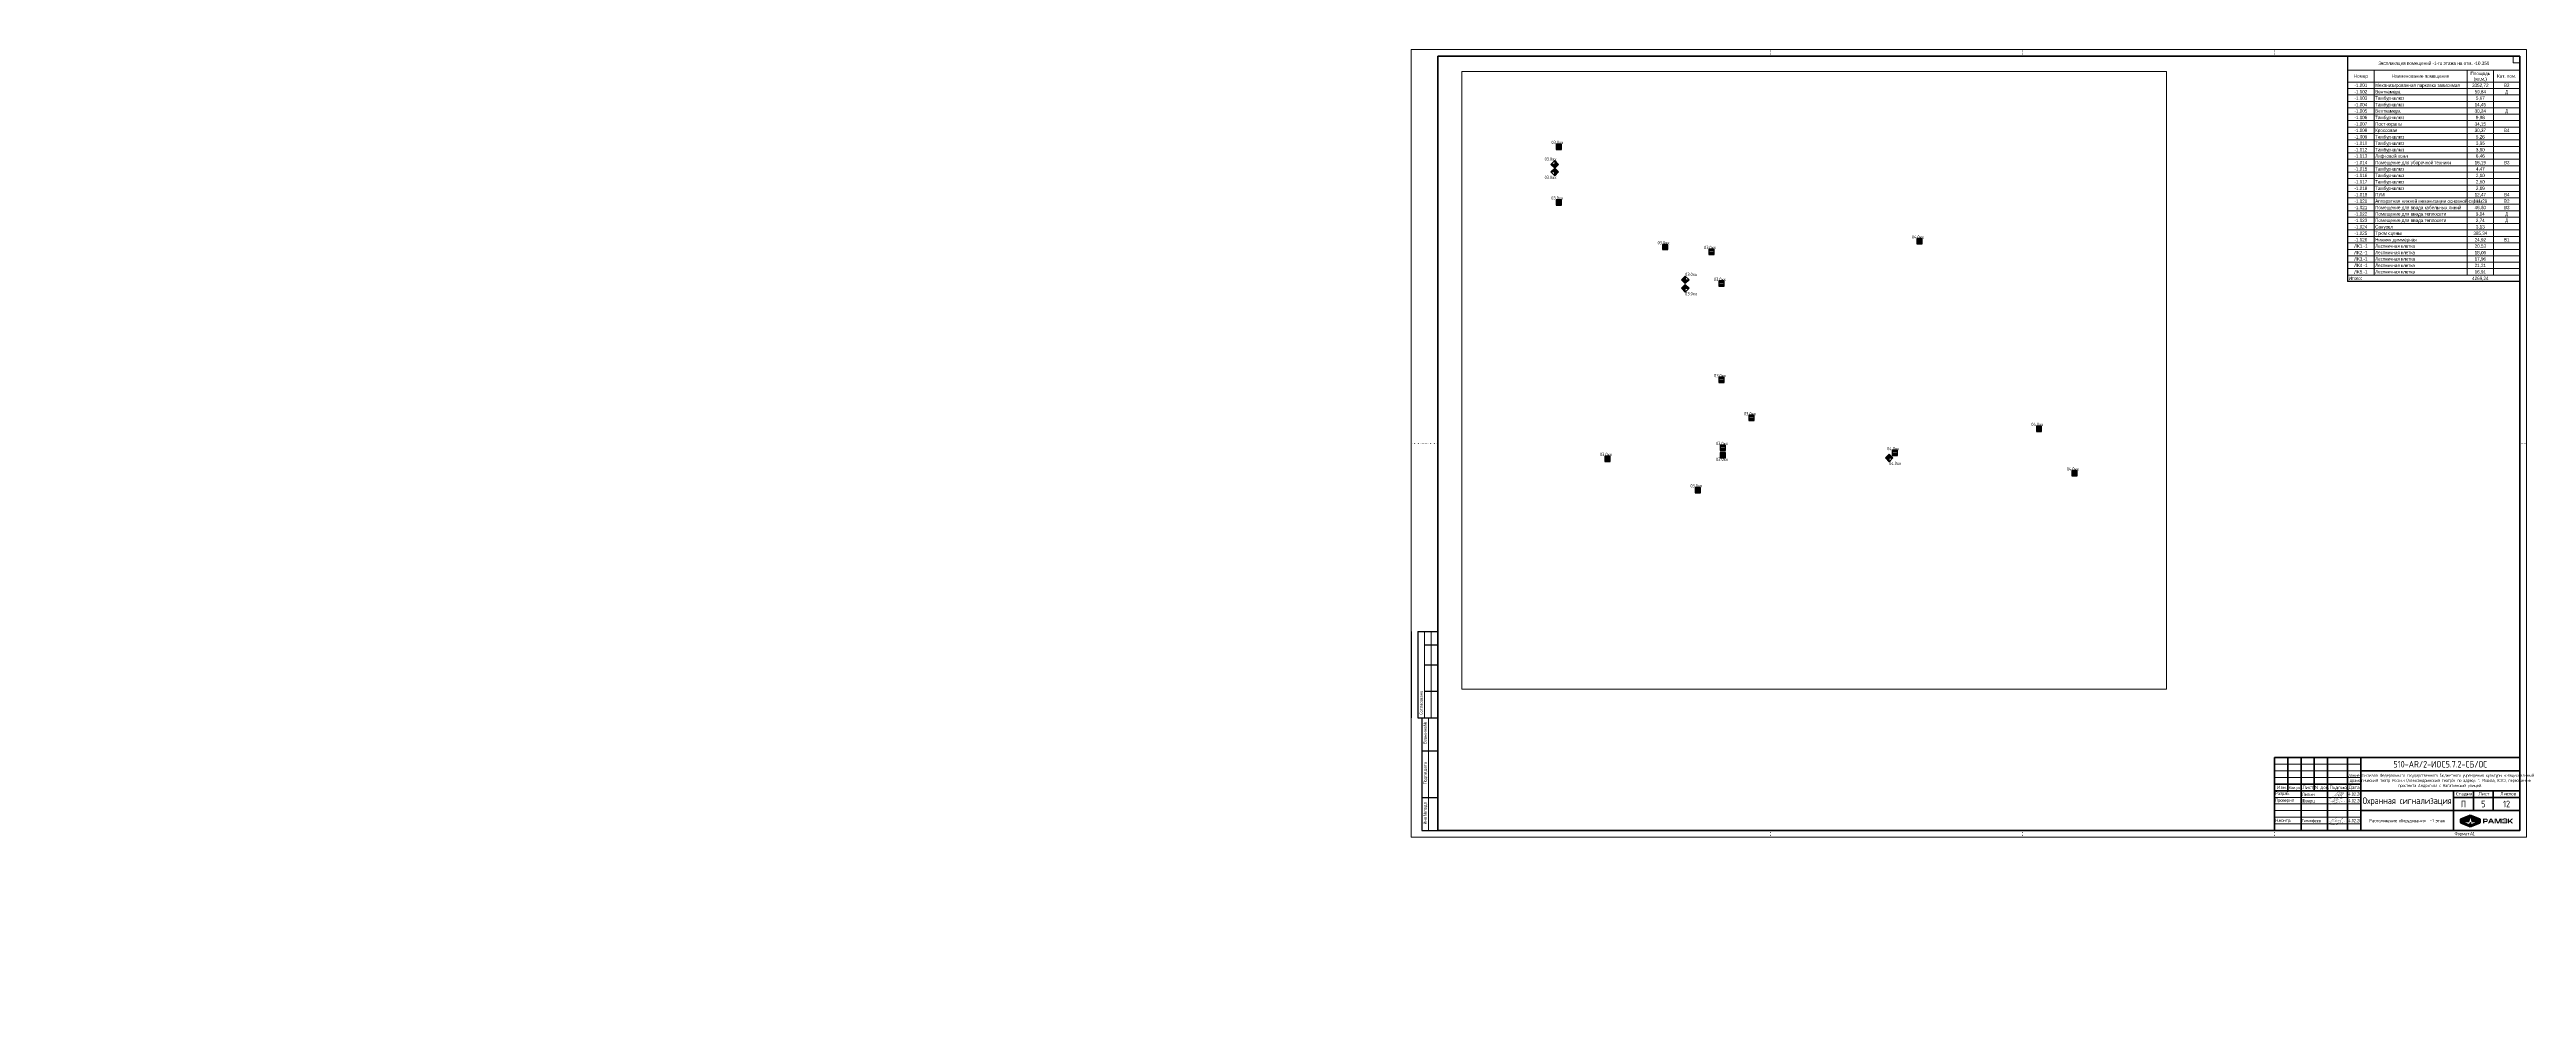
# Paper-space layout '-1 этаж_А1' of a CAD drawing. Header units: millimetres. Extents: x -1027 to 841, y -130 to 594.
# The model-space entities are those that its viewports show. They can reach past a viewport. Long polylines and large blocks are cut down to what shows.
import ezdxf
from ezdxf.enums import TextEntityAlignment as Align

# ---------------------------------------------------------------- set-up
doc = ezdxf.new("R2010")
doc.units = ezdxf.units.MM
doc.linetypes.add('Точки', pattern=[1, 0, -1])
for name, color, linetype, lineweight in [('Графика спецификации', 7, 'Continuous', 9), ('Линии перегиба', 7, 'Точки', 9), ('Обычные линии', 7, 'Continuous', 25), ('Основные надписи', 7, 'Continuous', 9), ('Тонкие линии', 7, 'Continuous', 18), ('Черная_6__С', 7, 'Continuous', 50)]:
    doc.layers.add(name, color=color, linetype=linetype, lineweight=lineweight)
doc.layers.add('Охранная сигнализация', color=5, linetype='Continuous')
doc.layers.add('Штамп', color=250, linetype='Continuous')
doc.styles.add('-ISOCPEUR-', font='ISOCPEUR.TTF', dxfattribs={"width": 0.8, "height": 2.5})
doc.styles.add('Arial Narrow_4', font='Arial Narrow.ttf', dxfattribs={"height": 2.5})
doc.styles.add('Arial Narrow_7', font='Arial Narrow.ttf', dxfattribs={"width": 0.9, "height": 2.5})

# ---------------------------------------------------------------- blocks, each defined once
blk = doc.blocks.new('_ЛИ__Форма 3_ Графическая часть - А1А-4542602-План -2-го этажа на отм_ -16_650')
at = {"layer": 'Линии перегиба'}
for p, q in [((271, 594), (271, 589)), ((461, 594), (461, 589)), ((651, 594), (651, 589)), ((841, 594), (841, 589)), ((20, 297), (0, 297)), ((841, 297), (836, 297)), ((271, 0), (271, 5)), ((461, 0), (461, 5)), ((651, 0), (651, 5)), ((841, 0), (841, 5))]:
    blk.add_line(p, q, dxfattribs=at)
at = {"layer": 'Обычные линии'}
for p, q in [((0, 155), (0, 90)), ((5, 155), (5, 90)), ((5, 155), (20, 155)), ((10, 145), (20, 145)), ((10, 130), (20, 130)), ((10, 110), (20, 110)), ((5, 90), (20, 90)), ((8, 90), (8, 5)), ((8, 65), (20, 65)), ((8, 30), (20, 30)), ((8, 5), (20, 5))]:
    blk.add_line(p, q, dxfattribs=at)
at = {"layer": 'Основные надписи'}
for p, q in [((831, 589), (831, 584)), ((831, 584), (836, 584))]:
    blk.add_line(p, q, dxfattribs=at)
at = {"layer": 'Тонкие линии', "lineweight": 9}
for p, q in [((0, 594), (0, 0)), ((0, 594), (841, 594)), ((841, 594), (841, 0)), ((10, 155), (10, 90)), ((15, 155), (15, 90)), ((13, 90), (13, 5)), ((841, 0), (0, 0))]:
    blk.add_line(p, q, dxfattribs=at)
at = {"layer": 'Черная_6__С'}
for p, q in [((20, 589), (20, 5)), ((836, 589), (20, 589)), ((836, 5), (836, 589)), ((20, 5), (836, 5)), ((786, 5), (836, 5)), ((836, 5), (836, 10))]:
    blk.add_line(p, q, dxfattribs=at)
at = {"layer": 'Основные надписи', "char_height": 2.5, "attachment_point": 1, "rotation": 90}
for s, insert, width, style in [('Согласовано', (6.2, 92.5), 18.832, '-ISOCPEUR-'), ('\\fArial Narrow|b0|i0|c204|p34|;\\W.9;№', (9.2, 83.5), 3.391, '-ISOCPEUR-'), ('Взам', (9.2, 70.3), 7.432, '-ISOCPEUR-'), ('инв', (9.2, 77.8), 5.123, '-ISOCPEUR-'), ('. ', (9.2, 82), 1.732, '-ISOCPEUR-'), ('. ', (9.2, 76.4), 1.732, '-ISOCPEUR-'), ('Подп', (9.2, 39.9), 7.504, '-ISOCPEUR-'), ('\\fArial Narrow|b0|i0|c204|p34|;\\W.9;и', (9.2, 47.5), 1.732, '-ISOCPEUR-'), ('дата', (9.2, 49.7), 6.71, '-ISOCPEUR-'), ('. ', (9.2, 46.1), 1.732, '-ISOCPEUR-'), ('подл', (9.2, 19.3), 7.071, '-ISOCPEUR-'), ('\\fArial Narrow|b0|i0|c204|p34|;\\W.9;.', (9.2, 25.1), 0.866, 'Arial Narrow_7'), ('\\fArial Narrow|b0|i0|c204|p34|;\\W.9;№', (9.2, 15.7), 3.391, '-ISOCPEUR-'), ('Инв', (9.2, 9.7), 5.628, '-ISOCPEUR-'), ('. ', (9.2, 14.3), 1.732, 'Arial Narrow_7'), ('\\fArial Narrow|b0|i0|c204|p34|;\\W.9; ', (-1026.8, -41.2), 0.866, 'Arial Narrow_7'), ('\\fArial Narrow|b0|i0|c204|p34|;\\W.9; ', (-1021.8, -41.2), 0.866, 'Arial Narrow_7'), ('\\fArial Narrow|b0|i0|c204|p34|;\\W.9; ', (-1023.8, -99.5), 0.866, 'Arial Narrow_7'), ('\\fArial Narrow|b0|i0|c204|p34|;\\W.9; ', (-1023.8, -130), 0.866, 'Arial Narrow_7')]:
    blk.add_mtext(s, dxfattribs=dict(at, insert=insert, width=width, style=style))
at = {"layer": 'Основные надписи', "char_height": 2.5, "attachment_point": 1, "style": '-ISOCPEUR-'}
for s, insert, width in [('Формат', (786.8, 3.9), 12.426), (': ', (797, 3.9), 1.924), ('\\fArial Narrow|b0|i0|c204|p34|;А', (798.6, 3.9), 2.325), ('\\fArial Narrow|b0|i0|c204|p34|;1', (800.5, 3.9), 1.924)]:
    blk.add_mtext(s, dxfattribs=dict(at, insert=insert, width=width))
blk = doc.blocks.new('LOGO-RAMEC')
h = blk.add_hatch(color=160)
h.dxf.hatch_style = 1
h.paths.add_polyline_path([(13.7, 1.8), (7.7, 4.3, 0.200197), (6.4, 4.3), (0.4, 1.8, 0.302672), (0, 1.2), (0, -1.2, 0.302672), (0.4, -1.8), (6.4, -4.3, 0.200197), (7.7, -4.3), (13.7, -1.8, 0.302672), (14.2, -1.2), (14.2, 1.2, 0.302672)])
h.paths.add_polyline_path([(6, -0.5), (7.1, 3.6), (8.1, -0.5), (13.4, -0.5), (7.8, -2.8), (7.1, -1), (6.3, -2.8), (0.8, -0.5)], flags=16)
h = blk.add_hatch(color=160)
h.dxf.hatch_style = 1
h.paths.add_polyline_path([(18, 1.7), (17.5, 1.7), (16.6, 1.7, 0.414214), (16.4, 1.5), (16.4, 1.3), (16.4, 0.8), (16.4, 0.4), (16.4, -0.1), (16.4, -0.5), (16.4, -0.9), (16.4, -1.4), (16.4, -1.8), (16.8, -1.8), (17.2, -1.8), (17.2, -1.3), (17.2, -0.8), (17.5, -0.8), (17.9, -0.8), (18.2, -0.8), (18.6, -0.8), (19, -0.7), (19.3, -0.6), (19.5, -0.4), (19.7, 0), (19.7, 0.5), (19.7, 1), (19.5, 1.3), (19.3, 1.5), (19, 1.7), (18.6, 1.7)])
h.paths.add_polyline_path([(18.4, 1), (18.6, 1), (18.8, 0.9), (18.9, 0.8), (18.9, 0.7), (18.9, 0.5), (18.9, 0.3), (18.9, 0.1), (18.8, 0), (18.6, -0.1), (18.4, -0.1), (18.1, -0.1), (17.8, -0.1), (17.5, -0.1), (17.2, -0.1), (17.2, 0.5), (17.2, 1), (17.5, 1), (17.8, 1), (18.1, 1)], flags=16)
h.paths.add_polyline_path([(23.7, -0.5), (23.5, -0.1), (23.3, 0.4), (23.1, 0.8), (22.9, 1.3), (22.7, 1.6, 0.284079), (22.6, 1.7), (22.1, 1.7), (21.7, 1.7, 0.284079), (21.5, 1.6), (21.3, 1.3), (21.1, 0.8), (20.9, 0.4), (20.7, -0.1), (20.5, -0.5), (20.3, -0.9), (20.1, -1.4), (19.9, -1.8), (20.3, -1.8), (20.7, -1.8), (21, -1.4), (21.2, -0.9), (21.6, -0.9), (22.1, -0.9), (22.6, -0.9), (23.1, -0.9), (23.3, -1.4), (23.5, -1.8), (23.9, -1.8), (24.4, -1.8), (24.2, -1.4), (24, -1)])
h.paths.add_polyline_path([(22.7, -0.3), (22.4, -0.3), (22.1, -0.3), (21.8, -0.3), (21.5, -0.3), (21.6, 0.1), (21.8, 0.4), (21.9, 0.7), (22.1, 1.1), (22.1, 1.1), (22.3, 0.7), (22.4, 0.4), (22.6, 0.1)], flags=16)
h.paths.add_polyline_path([(24.7, -0.5), (24.7, -0.9), (24.7, -1.4), (24.7, -1.8), (25.1, -1.8), (25.4, -1.8), (25.4, -1.5), (25.4, -1.1), (25.4, -0.8), (25.4, -0.4), (25.4, -0.1), (25.4, 0.3), (25.4, 0.7), (25.4, 1), (25.6, 1), (25.7, 0.7), (25.8, 0.3), (26, -0.1), (26.1, -0.4), (26.2, -0.8), (26.4, -1.1), (26.5, -1.5), (26.6, -1.7, 0.314645), (26.8, -1.8), (27.2, -1.8), (27.6, -1.8, 0.311598), (27.8, -1.7), (27.9, -1.5), (28, -1.1), (28.2, -0.8), (28.3, -0.4), (28.4, -0.1), (28.6, 0.3), (28.7, 0.7), (28.8, 1), (28.9, 1), (28.9, 0.7), (28.9, 0.3), (28.9, -0.1), (28.9, -0.4), (28.9, -0.8), (28.9, -1.1), (28.9, -1.5), (28.9, -1.8), (29.3, -1.8), (29.7, -1.8), (29.7, -1.4), (29.7, -1), (29.7, -0.5), (29.7, -0.1), (29.7, 0.4), (29.7, 0.8), (29.7, 1.3), (29.7, 1.5, 0.414214), (29.5, 1.7), (29.4, 1.7), (29, 1.7), (28.6, 1.7), (28.4, 1.7, 0.319979), (28.2, 1.6), (28.2, 1.4), (28, 1), (27.9, 0.7), (27.8, 0.3), (27.6, -0.1), (27.5, -0.4), (27.4, -0.8), (27.2, -1.1), (27.2, -1.1), (27, -0.8), (26.9, -0.4), (26.8, -0.1), (26.6, 0.3), (26.5, 0.6), (26.4, 1), (26.2, 1.4), (26.2, 1.6, 0.311598), (26, 1.7), (25.8, 1.7), (25.4, 1.7), (25, 1.7), (24.9, 1.7, 0.414214), (24.7, 1.5), (24.7, 1.3), (24.7, 0.8), (24.7, 0.4), (24.7, -0.1)])
h.paths.add_polyline_path([(32.1, -1.8), (32.4, -1.8), (32.8, -1.8), (33.3, -1.8), (33.6, -1.7), (33.8, -1.4), (33.9, -1.1), (34, -0.6), (34, -0.1), (34, 0.5), (33.9, 1), (33.8, 1.4), (33.6, 1.6), (33.2, 1.7), (32.7, 1.8), (32.4, 1.8), (32.1, 1.8), (31.8, 1.8), (31.5, 1.8), (31, 1.7), (30.7, 1.6), (30.4, 1.4), (30.3, 1.1), (30.2, 0.5), (30.6, 0.5), (31, 0.5), (31, 0.7), (31.1, 0.9), (31.2, 1), (31.3, 1), (31.6, 1.1), (32.1, 1.1), (32.6, 1.1), (32.8, 1), (33, 1), (33.1, 0.9), (33.2, 0.7), (33.2, 0.4), (33.2, 0.3), (32.7, 0.3), (32.2, 0.3), (31.8, 0.3), (31.3, 0.3), (31.3, -0.3), (31.8, -0.3), (32.2, -0.3), (32.7, -0.3), (33.2, -0.3), (33.2, -0.5), (33.2, -0.8), (33.1, -0.9), (33, -1.1), (32.8, -1.1), (32.6, -1.1), (32.1, -1.1), (31.6, -1.1), (31.3, -1.1), (31.2, -1.1), (31.1, -1), (31, -0.8), (31, -0.6), (30.6, -0.6), (30.2, -0.6), (30.2, -1.1), (30.3, -1.5), (30.5, -1.7), (30.9, -1.8), (31.4, -1.8), (31.7, -1.8)])
h.paths.add_polyline_path([(34.5, -0.5), (34.5, -0.9), (34.5, -1.4), (34.5, -1.8), (34.8, -1.8), (35.2, -1.8), (35.2, -1.5), (35.2, -1.1), (35.2, -0.9), (35.5, -0.7), (35.8, -0.4), (36.1, -0.7), (36.4, -1.1), (36.8, -1.5), (37.2, -1.8), (37.7, -1.8), (38.3, -1.8), (37.8, -1.4), (37.3, -0.9), (36.8, -0.4), (36.3, 0.1), (36.8, 0.5), (37.3, 0.9), (37.8, 1.3), (38.2, 1.7), (37.7, 1.7), (37.1, 1.7), (36.7, 1.4), (36.4, 1.1), (36, 0.7), (35.2, 0), (35.2, 0.4), (35.2, 0.7), (35.2, 1.1), (35.2, 1.4), (35.2, 1.7), (34.8, 1.7), (34.5, 1.7), (34.5, 1.3), (34.5, 0.8), (34.5, 0.4), (34.5, -0.1)])
at = {"color": 160}
blk.add_lwpolyline([(6.4, -4.3), (0.4, -1.8, -0.302672), (0, -1.2), (0, 1.2, -0.302672), (0.4, 1.8), (6.4, 4.3, -0.200197), (7.7, 4.3), (13.7, 1.8, -0.302672), (14.2, 1.2), (14.2, -1.2, -0.302672), (13.7, -1.8), (7.7, -4.3, -0.200197)], format="xyb", close=True, dxfattribs=at)
blk.add_lwpolyline([(7.1, -1), (6.3, -2.8), (0.8, -0.5), (6, -0.5), (7.1, 3.6), (8.1, -0.5), (13.4, -0.5), (7.8, -2.8)], close=True, dxfattribs=at)
at = {"color": 160, "lineweight": 25, "const_width": 0.02}
for points in [[(17.2, -0.8), (17.5, -0.8), (17.9, -0.8), (18.2, -0.8), (18.6, -0.8), (19, -0.7), (19.3, -0.6), (19.5, -0.4), (19.7, 0), (19.7, 0.5), (19.7, 1), (19.5, 1.3), (19.3, 1.5), (19, 1.7), (18.6, 1.7), (18, 1.7), (17.5, 1.7), (16.6, 1.7, 0.414214), (16.4, 1.5), (16.4, 1.3), (16.4, 0.8), (16.4, 0.4), (16.4, -0.1), (16.4, -0.5), (16.4, -0.9), (16.4, -1.4), (16.4, -1.8), (16.8, -1.8), (17.2, -1.8), (17.2, -1.3)], [(20.7, -1.8), (21, -1.4), (21.2, -0.9), (21.6, -0.9), (22.1, -0.9), (22.6, -0.9), (23.1, -0.9), (23.3, -1.4), (23.5, -1.8), (23.9, -1.8), (24.4, -1.8), (24.2, -1.4), (24, -1), (23.7, -0.5), (23.5, -0.1), (23.3, 0.4), (23.1, 0.8), (22.9, 1.3), (22.7, 1.6, 0.284079), (22.6, 1.7), (22.1, 1.7), (21.7, 1.7, 0.284079), (21.5, 1.6), (21.3, 1.3), (21.1, 0.8), (20.9, 0.4), (20.7, -0.1), (20.5, -0.5), (20.3, -0.9), (20.1, -1.4), (19.9, -1.8), (20.3, -1.8)], [(24.7, 1.5), (24.7, 1.3), (24.7, 0.8), (24.7, 0.4), (24.7, -0.1), (24.7, -0.5), (24.7, -0.9), (24.7, -1.4), (24.7, -1.8), (25.1, -1.8), (25.4, -1.8), (25.4, -1.5), (25.4, -1.1), (25.4, -0.8), (25.4, -0.4), (25.4, -0.1), (25.4, 0.3), (25.4, 0.7), (25.4, 1), (25.6, 1), (25.7, 0.7), (25.8, 0.3), (26, -0.1), (26.1, -0.4), (26.2, -0.8), (26.4, -1.1), (26.5, -1.5), (26.6, -1.7, 0.314645), (26.8, -1.8), (27.2, -1.8), (27.6, -1.8, 0.311598), (27.8, -1.7), (27.9, -1.5), (28, -1.1), (28.2, -0.8), (28.3, -0.4), (28.4, -0.1), (28.6, 0.3), (28.7, 0.7), (28.8, 1), (28.9, 1), (28.9, 0.7), (28.9, 0.3), (28.9, -0.1), (28.9, -0.4), (28.9, -0.8), (28.9, -1.1), (28.9, -1.5), (28.9, -1.8), (29.3, -1.8), (29.7, -1.8), (29.7, -1.4), (29.7, -1), (29.7, -0.5), (29.7, -0.1), (29.7, 0.4), (29.7, 0.8), (29.7, 1.3), (29.7, 1.5, 0.414214), (29.5, 1.7), (29.4, 1.7), (29, 1.7), (28.6, 1.7), (28.4, 1.7, 0.319979), (28.2, 1.6), (28.2, 1.4), (28, 1), (27.9, 0.7), (27.8, 0.3), (27.6, -0.1), (27.5, -0.4), (27.4, -0.8), (27.2, -1.1), (27.2, -1.1), (27, -0.8), (26.9, -0.4), (26.8, -0.1), (26.6, 0.3), (26.5, 0.6), (26.4, 1), (26.2, 1.4), (26.2, 1.6, 0.311598), (26, 1.7), (25.8, 1.7), (25.4, 1.7), (25, 1.7), (24.9, 1.7, 0.414214)]]:
    blk.add_lwpolyline(points, format="xyb", close=True, dxfattribs=at)
for points in [[(17.2, -0.1), (17.2, 0.5), (17.2, 1), (17.5, 1), (17.8, 1), (18.1, 1), (18.4, 1), (18.6, 1), (18.8, 0.9), (18.9, 0.8), (18.9, 0.7), (18.9, 0.5), (18.9, 0.3), (18.9, 0.1), (18.8, 0), (18.6, -0.1), (18.4, -0.1), (18.1, -0.1), (17.8, -0.1), (17.5, -0.1)], [(21.5, -0.3), (21.6, 0.1), (21.8, 0.4), (21.9, 0.7), (22.1, 1.1), (22.1, 1.1), (22.3, 0.7), (22.4, 0.4), (22.6, 0.1), (22.7, -0.3), (22.4, -0.3), (22.1, -0.3), (21.8, -0.3)], [(31.3, 0.3), (31.3, -0.3), (31.8, -0.3), (32.2, -0.3), (32.7, -0.3), (33.2, -0.3), (33.2, -0.5), (33.2, -0.8), (33.1, -0.9), (33, -1.1), (32.8, -1.1), (32.6, -1.1), (32.1, -1.1), (31.6, -1.1), (31.3, -1.1), (31.2, -1.1), (31.1, -1), (31, -0.8), (31, -0.6), (30.6, -0.6), (30.2, -0.6), (30.2, -1.1), (30.3, -1.5), (30.5, -1.7), (30.9, -1.8), (31.4, -1.8), (31.7, -1.8), (32.1, -1.8), (32.4, -1.8), (32.8, -1.8), (33.3, -1.8), (33.6, -1.7), (33.8, -1.4), (33.9, -1.1), (34, -0.6), (34, -0.1), (34, 0.5), (33.9, 1), (33.8, 1.4), (33.6, 1.6), (33.2, 1.7), (32.7, 1.8), (32.4, 1.8), (32.1, 1.8), (31.8, 1.8), (31.5, 1.8), (31, 1.7), (30.7, 1.6), (30.4, 1.4), (30.3, 1.1), (30.2, 0.5), (30.6, 0.5), (31, 0.5), (31, 0.7), (31.1, 0.9), (31.2, 1), (31.3, 1), (31.6, 1.1), (32.1, 1.1), (32.6, 1.1), (32.8, 1), (33, 1), (33.1, 0.9), (33.2, 0.7), (33.2, 0.4), (33.2, 0.3), (32.7, 0.3), (32.2, 0.3), (31.8, 0.3)], [(35.2, 1.7), (34.8, 1.7), (34.5, 1.7), (34.5, 1.3), (34.5, 0.8), (34.5, 0.4), (34.5, -0.1), (34.5, -0.5), (34.5, -0.9), (34.5, -1.4), (34.5, -1.8), (34.8, -1.8), (35.2, -1.8), (35.2, -1.5), (35.2, -1.1), (35.2, -0.9), (35.5, -0.7), (35.8, -0.4), (36.1, -0.7), (36.4, -1.1), (36.8, -1.5), (37.2, -1.8), (37.7, -1.8), (38.3, -1.8), (37.8, -1.4), (37.3, -0.9), (36.8, -0.4), (36.3, 0.1), (36.8, 0.5), (37.3, 0.9), (37.8, 1.3), (38.2, 1.7), (37.7, 1.7), (37.1, 1.7), (36.7, 1.4), (36.4, 1.1), (36, 0.7), (35.2, 0), (35.2, 0.4), (35.2, 0.7), (35.2, 1.1), (35.2, 1.4)]]:
    blk.add_lwpolyline(points, close=True, dxfattribs=at)
blk = doc.blocks.new('Лепин')
at = {"color": 172, "const_width": 0.107}
blk.add_lwpolyline([(1.2, -0.9), (1.9, -0.6), (2.4, -0.3), (3.2, 0.1), (4.2, 0.7), (5.2, 1.4), (6.4, 2.2), (8.5, 3.7), (9.6, 4.6), (10.3, 5.3), (10.3, 5.6), (10.1, 5.6), (9.7, 5.5), (9.2, 5.2), (8.1, 4.2), (7.1, 3.2), (6.4, 2.4), (5.8, 1.7), (5.8, 1.4), (5.9, 1.3), (6.3, 1.3), (7.5, 2), (8.8, 3), (10, 3.9), (10.1, 4.1), (9.9, 4.1), (9.5, 3.8), (9.1, 3.3), (8.6, 2.6), (8.2, 2.1), (8, 1.6), (8, 1.4), (8, 1.2), (8.5, 1.2), (8.8, 1.4), (11.1, 3.8), (11.1, 3.9), (10.9, 3.8), (10.4, 3.3), (10, 2.7), (9.8, 2), (9.7, 1.6), (9.9, 1.4), (10.7, 1.7), (11.6, 2.5), (12, 3.1), (12, 3.4), (11.7, 3.4), (11.1, 3.1), (10.8, 2.4), (10.5, 1.5), (10.5, 1.1), (10.6, 0.6), (11, 0.1), (11.3, -0.2), (11.3, -0.4), (11.2, -0.6), (10.7, -0.6), (9.9, -0.6), (8.1, -0.4), (7.2, -0.4), (6.4, -0.4), (5.9, -0.4), (5.8, -0.5), (5.9, -0.6), (6.9, -0.3), (8.4, 0.5), (9.7, 1.3), (12.7, 3.4)], dxfattribs=at)
blk = doc.blocks.new('Тимофеев')
at = {"color": 184, "ltscale": 200, "const_width": 0.1}
for points in [[(2.1, 1.6), (1.6, 1.5), (1.2, 1.2), (1.1, 1), (1.1, 0.7), (1.3, 0.6), (1.5, 0.5), (1.7, 0.5), (2, 0.6), (2.3, 0.9), (2.8, 1.5), (3.4, 2.4), (3.6, 2.9), (3.7, 3.2), (3.7, 3.5)], [(5, 3), (4.4, 2), (4.4, 1.8), (4.4, 1.7), (4.4, 1.6), (4.5, 1.6), (4.7, 1.7), (5.2, 2.1), (5.5, 2.4), (5.8, 2.8), (6, 2.9), (5.7, 2.5), (5.5, 2.1), (5.4, 1.8), (5.5, 1.7), (5.6, 1.7), (5.7, 1.8), (5.9, 2), (6.2, 2.2), (6.5, 2.5), (6.7, 2.7), (6.4, 2.3), (6.3, 2), (6.3, 1.8), (6.4, 1.7), (6.6, 1.8), (6.9, 1.9), (7.3, 2.3), (7.7, 2.6), (7.6, 2.5), (7.5, 2.4), (7.4, 2.2), (7.3, 2), (7.3, 1.9), (7.3, 1.9), (7.4, 1.9), (7.6, 1.9), (7.7, 2), (7.9, 2.1), (8, 2.3), (8.3, 2.5), (8.5, 2.7), (8.6, 2.8), (8.7, 2.9), (8.8, 3), (8.7, 2.9), (8.6, 2.8), (8.5, 2.6), (8.4, 2.5), (8.3, 2.3), (8.3, 2.1), (8.3, 2), (8.4, 2), (8.5, 2), (8.6, 2), (8.8, 2.2), (8.9, 2.3), (9.2, 2.5), (9.4, 2.7), (9.6, 3), (9.5, 2.9), (9.4, 2.6), (9.3, 2.5), (9.3, 2.4), (9.3, 2.3), (9.3, 2.2), (9.4, 2.1), (9.6, 2.1), (10, 2.7), (10.4, 3.1), (10.7, 3.4), (10.9, 3.6), (11.1, 3.9), (11, 3.8), (11.2, 4), (11.4, 4.2), (11.6, 4.5), (11.7, 4.6), (12, 5.1), (12, 5.1), (12, 5.1), (12.1, 5.3), (12.2, 5.4), (12.1, 5.5), (12.1, 5.6), (12, 5.7), (11.9, 5.7), (11.8, 5.7), (11.7, 5.6), (11.6, 5.5), (11.5, 5.5), (11.5, 5.4), (11.4, 5.2), (11.3, 5.1), (11.3, 5), (11.2, 4.9), (11.2, 4.8), (11.1, 4.7), (11.1, 4.5), (11, 4.3), (10.9, 4.2), (10.9, 4.2), (10.8, 3.9), (10.8, 3.9), (10.7, 3.7), (10.7, 3.6), (10.6, 3.4), (10.3, 3.1), (10.2, 2.8), (10, 2.6), (9.8, 2.3), (9.7, 1.9), (9.6, 1.7), (9.5, 1.6), (9.4, 1.4), (9.3, 1.2), (9.1, 1), (9, 0.8), (8.9, 0.6), (8.8, 0.5), (8.7, 0.3), (8.6, 0.2), (8.4, 0.1), (8.3, 0), (8.2, -0.1), (7.9, -0.2), (7.8, -0.3), (7.6, -0.3), (7.4, -0.4), (7.3, -0.5), (7.2, -0.5), (7.1, -0.5), (6.8, -0.5), (6.5, -0.5), (6.3, -0.6), (6, -0.6), (5.9, -0.6), (5.6, -0.6), (5.4, -0.5), (5.4, -0.5), (5.4, -0.5), (5.4, -0.5), (4, -0.5), (4, -0.5), (4, -0.5), (4, -0.5), (3.6, -0.5), (3, -0.6), (3, -0.6), (2.7, -0.6), (2.5, -0.6), (2.5, -0.5), (2.6, -0.5), (2.7, -0.5), (2.9, -0.5), (3.1, -0.4), (3.4, -0.4), (3.6, -0.3), (3.8, -0.3), (4.1, -0.2), (4.1, -0.2), (4.4, -0.1), (4.4, -0.1), (4.4, -0.1), (4.7, -0.1), (5.4, 0.1), (5.4, 0.1), (5.4, 0.1), (5.4, 0.1), (5.9, 0.2), (6.2, 0.2), (6.6, 0.3), (6.8, 0.4), (6.8, 0.4), (7.3, 0.5), (7.3, 0.5), (7.7, 0.6), (7.7, 0.6), (7.9, 0.7), (8, 0.7), (8.3, 0.8), (8.6, 0.8), (8.8, 0.9), (8.9, 0.9), (9.3, 0.9), (9.5, 1), (9.7, 1), (10, 1.1), (10.2, 1.1), (10.4, 1.1), (10.5, 1.1), (10.6, 1.2), (10.8, 1.2), (11.1, 1.3), (11.4, 1.3), (11.7, 1.4), (12, 1.4), (12.3, 1.4), (12.4, 1.5), (12.6, 1.5)], [(2.9, 2.5), (2.9, 2.5), (2.8, 2.5), (2.8, 2.7), (3.1, 2.8), (3.6, 3), (4.3, 3.1), (4.8, 3.3), (5.7, 3.7), (6.1, 3.9), (6.4, 4.1), (6.7, 4.4), (6.9, 4.7), (6.9, 5), (6.9, 5.1), (6.8, 5.1), (6.6, 5), (6.2, 4.6), (5.7, 4.2)], [(3.2, 1.2), (3.5, 1.7), (4, 2.4), (4.2, 2.8)]]:
    blk.add_lwpolyline(points, dxfattribs=at)
blk = doc.blocks.new('Шварц')
at = {"color": 174, "ltscale": 200, "const_width": 0.1}
blk.add_lwpolyline([(3.4, 4.8), (3.4, 4.6), (3.4, 4.2), (3.4, 3.9), (3.3, 3.6), (3.4, 3.4), (3.4, 3.4), (3.4, 3.3), (3.4, 3.1), (3.4, 2.8), (3.4, 2.7), (3.4, 2.5), (3.5, 2.4), (3.5, 2.2), (3.6, 2), (3.7, 1.9), (3.7, 1.8), (3.8, 1.6), (3.8, 1.5), (3.8, 1.4), (3.7, 1.4), (3.6, 1.4), (3.4, 1.5), (3.3, 1.6), (3.2, 1.7), (3, 1.7), (2.9, 1.8), (2.6, 1.9), (2.4, 2), (2.3, 2.1), (2.2, 2.1), (2, 2.2), (1.9, 2.3), (1.8, 2.4), (1.7, 2.6), (1.6, 2.6), (1.5, 2.7), (1.4, 2.8), (1.4, 2.8), (1.3, 2.9), (1.2, 3), (1.1, 3.2), (1.1, 3.2), (1.1, 3.3), (1.1, 3.5), (1.1, 3.5), (1.1, 3.7), (1.2, 3.8), (1.3, 3.9), (1.4, 3.9), (1.5, 4), (1.7, 4), (1.8, 4.1), (1.9, 4.1), (2, 4.2), (2.1, 4.3), (2.2, 4.3), (2.4, 4.3), (2.5, 4.4), (2.6, 4.4), (2.7, 4.4), (2.9, 4.5), (3.1, 4.6), (3.3, 4.6), (3.5, 4.7), (3.7, 4.7), (3.8, 4.8), (4, 4.8), (4.2, 4.9), (4.4, 4.9), (4.5, 5), (4.6, 5), (4.8, 5), (4.9, 5), (5, 5), (5.2, 5.1), (5.4, 5.1), (5.5, 5.1), (5.7, 5.2), (5.8, 5.2), (5.8, 5.2), (5.9, 5.3), (5.9, 5.4), (5.9, 5.4), (5.8, 5.4), (5.7, 5.4), (5.6, 5.3), (5.6, 5.2), (5.5, 5), (5.4, 4.9), (5.4, 4.9), (5.3, 4.8), (5.3, 4.6), (5.2, 4.4), (5.1, 4.3), (5, 4.2), (4.9, 4.1), (4.8, 3.9), (4.8, 3.8), (4.8, 3.7), (4.7, 3.6), (4.7, 3.5), (4.6, 3.4), (4.6, 3.2), (4.5, 3), (4.5, 2.9), (4.5, 2.8), (4.4, 2.6), (4.4, 2.5), (4.3, 2.4), (4.3, 2.3), (4.3, 2.1), (4.3, 1.9), (4.2, 1.7), (4.3, 1.6), (4.3, 1.5), (4.4, 1.6), (4.4, 1.6), (4.5, 1.7), (4.6, 1.8), (4.6, 1.9), (4.7, 2), (4.7, 2.1), (4.8, 2.3), (4.9, 2.3), (4.9, 2.4), (4.9, 2.5), (5, 2.6), (5, 2.8), (5.1, 2.9), (5.1, 3), (5.2, 3.1), (5.3, 3.2), (5.3, 3.3), (5.3, 3.3), (5.4, 3.4), (5.4, 3.6), (5.5, 3.7), (5.5, 3.8), (5.5, 3.9), (5.6, 4), (5.6, 4.1), (5.6, 4.2), (5.6, 4.3), (5.6, 4.4), (5.6, 4.2), (5.6, 4.1), (5.6, 4.1), (5.6, 4), (5.6, 4), (5.5, 3.9), (5.5, 3.7), (5.5, 3.6), (5.5, 3.5), (5.4, 3.4), (5.4, 3.3), (5.4, 3.2), (5.4, 3.1), (5.3, 3), (5.3, 2.9), (5.3, 2.8), (5.3, 2.7), (5.2, 2.6), (5.2, 2.5), (5.2, 2.4), (5.2, 2.3), (5.2, 2.2), (5.2, 2), (5.2, 2), (5.2, 2), (5.3, 2), (5.4, 2), (5.5, 2.1), (5.5, 2.1), (5.6, 2.3), (5.7, 2.3), (5.7, 2.4), (5.7, 2.5), (5.8, 2.6), (5.8, 2.6), (5.9, 2.7), (6, 2.8), (6, 2.9), (6.1, 3), (6.2, 3.1), (6.3, 3.2), (6.3, 3.3), (6.4, 3.4), (6.4, 3.4), (6.5, 3.6), (6.5, 3.6), (6.6, 3.7), (6.7, 3.9), (6.7, 4), (6.8, 4.1), (6.8, 4.2), (6.8, 4.3), (6.9, 4.4), (6.9, 4.5), (6.9, 4.4), (6.8, 4.4), (6.7, 4.2), (6.7, 4.1), (6.6, 4), (6.6, 3.9), (6.5, 3.8), (6.5, 3.6), (6.4, 3.5), (6.4, 3.4), (6.4, 3.4), (6.3, 3.3), (6.3, 3.2), (6.3, 3.2), (6.2, 3.1), (6.2, 3), (6.1, 2.8), (6.1, 2.7), (6.2, 2.6), (6.2, 2.5), (6.2, 2.5), (6.3, 2.5), (6.4, 2.6), (6.4, 2.6), (6.6, 2.7), (6.7, 2.8), (6.7, 2.9), (6.7, 2.9), (6.8, 3), (6.9, 3.2), (7, 3.3), (7.2, 3.5), (7.3, 3.7), (7.4, 3.8), (7.5, 3.8), (7.6, 4), (7.7, 4.1), (7.7, 4.3), (7.8, 4.4), (7.9, 4.4), (7.9, 4.5), (8, 4.6), (8, 4.7), (8.1, 4.8), (8.1, 4.9), (8.2, 5), (8.3, 5.1), (8.3, 5.2), (8.3, 5.3), (8.3, 5.4), (8.3, 5.4), (8.2, 5.4), (8.2, 5.3), (8.1, 5.2), (8.1, 5.1), (8, 5), (8, 4.9), (7.9, 4.9), (7.9, 4.8), (7.8, 4.6), (7.7, 4.5), (7.7, 4.4), (7.6, 4.3), (7.6, 4.2), (7.5, 4.1), (7.4, 4), (7.4, 3.9), (7.3, 3.8), (7.3, 3.7), (7.2, 3.6), (7.2, 3.5), (7.1, 3.5), (7.1, 3.4), (7.1, 3.3), (7, 3.2), (6.9, 3.1), (6.9, 3.1), (6.9, 3), (6.9, 2.9), (6.9, 2.8), (6.9, 2.7), (7, 2.7), (7, 2.6), (7, 2.6), (7.1, 2.6), (7.2, 2.6), (7.2, 2.7), (7.3, 2.7), (7.4, 2.7), (7.4, 2.7), (7.5, 2.8), (7.6, 2.8), (7.6, 2.8), (7.7, 2.9), (7.8, 2.9), (7.8, 3), (8, 3.1), (8.1, 3.2), (8.1, 3.3), (8, 3.4), (7.9, 3.5), (7.8, 3.5), (7.7, 3.5), (7.6, 3.4), (7.5, 3.4), (7.5, 3.3), (7.6, 3.3), (7.7, 3.2), (7.8, 3.2), (8, 3.2), (8.1, 3.2), (8.1, 3.3), (8.2, 3.3), (8.3, 3.3), (8.4, 3.3), (8.5, 3.3), (8.7, 3.3), (8.8, 3.3), (8.9, 3.3), (9.1, 3.3), (9.2, 3.3), (9.3, 3.3), (9.3, 3.3), (9.4, 3.3), (9.5, 3.3), (9.6, 3.3), (9.8, 3.3), (9.8, 3.2), (9.9, 3.2), (10.1, 3.2), (10.1, 3.2), (10.2, 3.2), (10.2, 3.1), (10.2, 3), (10.2, 3), (10.2, 2.8), (10.1, 2.8), (10, 2.7), (9.9, 2.6), (9.9, 2.6), (9.7, 2.5), (9.6, 2.4), (9.5, 2.4), (9.5, 2.4), (9.2, 2.3), (9.1, 2.2), (8.9, 2.1), (8.8, 2), (8.7, 2), (8.5, 1.9), (8.3, 1.8), (8.2, 1.8), (8, 1.7), (7.6, 1.6), (7.4, 1.5), (7.2, 1.5), (7, 1.4), (6.8, 1.3), (6.5, 1.2), (6.3, 1.1), (6.3, 1.1), (6, 1), (5.9, 1), (5.6, 0.9), (5.4, 0.8), (5, 0.7), (4.7, 0.6), (4.5, 0.5), (4.3, 0.5), (4, 0.4), (3.9, 0.3), (3.6, 0.2), (3.3, 0.1), (3.1, 0.1), (2.9, 0), (2.5, -0.1), (2.2, -0.2), (2.2, -0.2), (2.1, -0.3), (2.1, -0.3), (2.3, -0.2), (2.6, -0.2), (2.7, -0.1), (3.1, 0), (3.4, 0), (3.9, 0.2), (4.3, 0.3), (4.4, 0.3), (4.8, 0.5), (4.9, 0.5), (6, 0.7), (6, 0.8), (6.2, 0.8), (6.8, 0.9), (7.1, 0.9), (7.4, 1), (7.6, 1.1), (7.9, 1.2), (8.2, 1.2), (8.2, 1.2), (8.4, 1.3), (8.6, 1.3), (8.9, 1.3), (9.2, 1.4), (9.4, 1.4), (9.6, 1.5), (9.9, 1.5), (10.2, 1.6), (10.4, 1.6), (10.6, 1.6), (11.2, 1.7), (11.4, 1.7), (11.6, 1.8), (12.1, 1.8), (12.3, 1.8), (12.7, 1.9), (13.1, 2), (13.4, 2), (13.7, 2), (13.9, 2.1)], dxfattribs=at)
blk = doc.blocks.new('Рамка 2')
at = {"layer": 'Штамп', "color": 7, "linetype": 'Continuous', "lineweight": 15}
for p, q in [((-120, 50), (-185, 50)), ((-120, 45), (-185, 45)), ((-120, 40), (-185, 40)), ((-120, 25), (-185, 25)), ((-120, 20), (-185, 20)), ((-120, 15), (-185, 15)), ((-120, 10), (-185, 10)), ((-120, 5), (-185, 5))]:
    blk.add_line(p, q, dxfattribs=at)
at = {"layer": 'Штамп', "color": 7, "linetype": 'Continuous', "lineweight": 35}
for p, q in [((-175, 55), (-175, 30)), ((-165, 55), (-165, 0)), ((-155, 55), (-155, 30)), ((-145, 55), (-145, 0)), ((-130, 55), (-130, 0)), ((-120, 55), (-120, 0)), ((-120, 45), (-120, 45)), ((0, 45), (-120, 45)), ((-120, 35), (-185, 35)), ((0, 30), (-185, 30)), ((-50, 30), (-50, 0)), ((0, 25), (-50, 25)), ((-35, 30), (-35, 15)), ((-20, 30), (-20, 15)), ((0, 15), (-120, 15))]:
    blk.add_line(p, q, dxfattribs=at)
at = {"layer": 'Штамп', "color": 7, "linetype": 'Continuous', "lineweight": 35, "flags": 128}
blk.add_lwpolyline([(-185, 55), (0, 55), (0, 0), (-185, 0)], close=True, dxfattribs=at)
at = {"xscale": 1.040056588551762, "yscale": 1.040056588551762, "zscale": 1.040056588551762}
blk.add_blockref('LOGO-RAMEC', (-44.7, 7.2), dxfattribs=at)
at = {"layer": 'Defpoints'}
for name, p in [('Шварц', (-145, 20)), ('Тимофеев', (-145, 5))]:
    blk.add_blockref(name, p, dxfattribs=at)
at = {"layer": 'Defpoints', "color": 172}
blk.add_blockref('Лепин', (-145, 25), dxfattribs=at)
at = {"style": '-ISOCPEUR-', "width": 0.8, "flags": 8}
for tag, height, p in [('PROJECTNUMBER', 5, (-60, 50)), ('DATE', 2.5, (-125, 27.5)), ('DATE', 2.5, (-125, 22.5)), ('SYSTEM', 5, (-85, 22.5)), ('PHASE', 5, (-42.5, 20)), ('LIST', 5, (-27.5, 20)), ('DATE', 2.5, (-125, 7.5)), ('LAYOUTDESC', 2.5, (-85, 7.5))]:
    blk.add_attdef(tag, text='', height=height, dxfattribs=at).set_placement(p, align=Align.MIDDLE_CENTER)
at = {"style": '-ISOCPEUR-', "width": 0.8}
blk.add_attdef('LISTS', text='', height=5, dxfattribs=at).set_placement((-10, 20), align=Align.MIDDLE_CENTER)
at = {"layer": 'Штамп', "color": 7, "linetype": 'Continuous', "lineweight": 20, "style": '-ISOCPEUR-'}
for s, height, p in [('Изм.', 2.5, (-183.1, 31.3)), ('Кол.уч.', 2, (-174.1, 31.3)), ('Лист', 2.5, (-164, 31.3)), ('N док.', 2.5, (-154.6, 31.3)), ('Подпись', 2.5, (-143.5, 31.2)), ('Дата', 2.5, (-129.1, 31.3)), ('Стадия', 2.5, (-48, 26.5)), ('Лист', 2.5, (-31.3, 26.5)), ('Листов', 2.5, (-14.8, 26.5))]:
    blk.add_text(s, height=height, dxfattribs=at).set_placement(p)
at = {"layer": 'Штамп', "color": 9, "ltscale": 14.285714, "insert": (-60, 37.5), "char_height": 2.5, "width": 120, "attachment_point": 5, "style": '-ISOCPEUR-'}
blk.add_mtext('{\\H0.91667x;\\C256;Здание филиала Федерального государственного бюджетного учреждения культуры «Национальный драматический театр России (Александринский театр)» по адресу: г. Москва, ЮАО, пересечение проспекта Андропова с Нагатинской улицей.}', dxfattribs=at)
at = {"layer": 'Штамп', "color": 7, "linetype": 'Continuous', "lineweight": 20, "char_height": 2.5, "width": 19, "attachment_point": 4, "style": '-ISOCPEUR-'}
for s, insert in [('Разраб.', (-184.4, 27.6)), ('Проверил', (-184.4, 22.6)), ('Лепин', (-164.4, 27.2)), ('Шварц', (-164.4, 22.2)), ('Н.контр.', (-184.3, 7.4)), ('Тимофеев', (-164.4, 7.2))]:
    blk.add_mtext(s, dxfattribs=dict(at, insert=insert))
blk = doc.blocks.new('*U4')
h = blk.add_hatch(color=256)
h.dxf.hatch_style = 1
h.paths.add_polyline_path([(-4, 1.3), (-4, 0), (0, 0), (0, 1.3)])
h.paths.add_polyline_path([(-4, 4), (-4, 2.7), (0, 2.7), (0, 4)])
for points in [[(-4, 0), (0, 0), (0, 4), (-4, 4)], [(-4, 2.7), (0, 2.7), (0, 4), (-4, 4)], [(-4, 0), (0, 0), (0, 1.3), (-4, 1.3)]]:
    blk.add_lwpolyline(points, close=True)
at = {"style": '-ISOCPEUR-', "width": 0.8}
blk.add_attdef('ADDR', (0, 4), '', height=2.5, dxfattribs=at)
blk = doc.blocks.new('*U6')
h = blk.add_hatch(color=256)
h.dxf.hatch_style = 1
h.paths.add_polyline_path([(2.8, 0), (5.7, -2.8), (2.8, -2.8), (2.8, -5.7), (0, -2.8)])
for points in [[(2.8, 0), (5.7, -2.8), (2.8, -5.7), (0, -2.8)], [(2.8, -2.8), (5.7, -2.8), (2.8, -5.7), (2.8, -2.8)]]:
    blk.add_lwpolyline(points, close=True)
at = {"style": '-ISOCPEUR-', "width": 0.8}
blk.add_attdef('ADDR', (2.8, -5.7), '', height=2.5, dxfattribs=at)
blk = doc.blocks.new('*U5')
h = blk.add_hatch(color=256)
h.dxf.hatch_style = 1
h.paths.add_polyline_path([(2.8, 0), (5.7, 2.8), (2.8, 2.8), (2.8, 5.7), (0, 2.8)])
for points in [[(2.8, 0), (5.7, 2.8), (2.8, 5.7), (0, 2.8)], [(2.8, 2.8), (5.7, 2.8), (2.8, 5.7), (2.8, 2.8)]]:
    blk.add_lwpolyline(points, close=True)
at = {"style": '-ISOCPEUR-', "width": 0.8}
blk.add_attdef('ADDR', (2.8, 5.7), '', height=2.5, dxfattribs=at)
blk = doc.blocks.new('*U7')
h = blk.add_hatch(color=256)
h.dxf.hatch_style = 1
h.paths.add_polyline_path([(-2.8, 0), (-5.7, -2.8), (-2.8, -2.8), (-2.8, -5.7), (0, -2.8)])
for points in [[(-2.8, 0), (-5.7, -2.8), (-2.8, -5.7), (0, -2.8)], [(-2.8, -2.8), (-5.7, -2.8), (-2.8, -5.7), (-2.8, -2.8)]]:
    blk.add_lwpolyline(points, close=True)
at = {"style": '-ISOCPEUR-', "width": 0.8}
blk.add_attdef('ADDR', (-2.8, -5.7), '', height=2.5, dxfattribs=at)
blk = doc.blocks.new('*U8')
h = blk.add_hatch(color=256)
h.dxf.hatch_style = 1
h.paths.add_polyline_path([(-2.8, 0), (-5.7, 2.8), (-2.8, 2.8), (-2.8, 5.7), (0, 2.8)])
for points in [[(-2.8, 0), (-5.7, 2.8), (-2.8, 5.7), (0, 2.8)], [(-2.8, 2.8), (-5.7, 2.8), (-2.8, 5.7), (-2.8, 2.8)]]:
    blk.add_lwpolyline(points, close=True)
at = {"style": '-ISOCPEUR-', "width": 0.8}
blk.add_attdef('ADDR', (-2.8, 5.7), '', height=2.5, dxfattribs=at)
blk = doc.blocks.new('*U228')
h = blk.add_hatch(color=256)
h.dxf.hatch_style = 1
h.paths.add_polyline_path([(-4, -2.7), (-4, -4), (0, -4), (0, -2.7)])
h.paths.add_polyline_path([(-4, 0), (-4, -1.3), (0, -1.3), (0, 0)])
for points in [[(-4, -4), (0, -4), (0, 0), (-4, 0)], [(-4, -1.3), (0, -1.3), (0, 0), (-4, 0)], [(-4, -4), (0, -4), (0, -2.7), (-4, -2.7)]]:
    blk.add_lwpolyline(points, close=True)
at = {"style": '-ISOCPEUR-', "width": 0.8}
blk.add_attdef('ADDR', (0, -4), '', height=2.5, dxfattribs=at)
blk = doc.blocks.new('*U231')
h = blk.add_hatch(color=256)
h.dxf.hatch_style = 1
h.paths.add_polyline_path([(-4, 1.3), (-4, 0), (0, 0), (0, 1.3)])
h.paths.add_polyline_path([(-4, 4), (-4, 2.7), (0, 2.7), (0, 4)])
for points in [[(-4, 0), (0, 0), (0, 4), (-4, 4)], [(-4, 2.7), (0, 2.7), (0, 4), (-4, 4)], [(-4, 0), (0, 0), (0, 1.3), (-4, 1.3)]]:
    blk.add_lwpolyline(points, close=True)
at = {"style": '-ISOCPEUR-', "width": 0.8}
blk.add_attdef('ADDR', (0, 4), '', height=2.5, dxfattribs=at)

msp = doc.modelspace()

# ---------------------------------------------------------------- block references
at = {"layer": 'Охранная сигнализация'}
ref = msp.add_blockref('*U4', (64002, 22350), dxfattribs=dict(at, xscale=200, yscale=200, zscale=200))
ref.add_attrib('ADDR', '03.0xx', (62475, 23150), dxfattribs={"layer": '0', "height": 500, "style": '-ISOCPEUR-', "width": 0.8})
ref = msp.add_blockref('*U8', (63532, 19517), dxfattribs=dict(at, xscale=200, yscale=200, zscale=200))
ref.add_attrib('ADDR', '03.0xx', (61439, 20648), dxfattribs={"layer": '0', "height": 500, "style": '-ISOCPEUR-', "width": 0.8})
ref = msp.add_blockref('*U7', (63532, 19517), dxfattribs=dict(at, xscale=200, yscale=200, zscale=200))
ref.add_attrib('ADDR', '03.0xx', (61439, 17886), dxfattribs={"layer": '0', "height": 500, "style": '-ISOCPEUR-', "width": 0.8})
ref = msp.add_blockref('*U4', (63974, 13954), dxfattribs=dict(at, xscale=200, yscale=200, zscale=200))
ref.add_attrib('ADDR', '03.0xx', (62447, 14754), dxfattribs={"layer": '0', "height": 500, "style": '-ISOCPEUR-', "width": 0.8})
ref = msp.add_blockref('*U4', (80006, 7223), dxfattribs=dict(at, xscale=200, yscale=200, zscale=200))
ref.add_attrib('ADDR', '03.0xx', (78479, 8023), dxfattribs={"layer": '0', "height": 500, "style": '-ISOCPEUR-', "width": 0.8})
ref = msp.add_blockref('*U4', (87021, 6506), dxfattribs=dict(at, xscale=200, yscale=200, zscale=200))
ref.add_attrib('ADDR', '03.0xx', (85493, 7306), dxfattribs={"layer": '0', "height": 500, "style": '-ISOCPEUR-', "width": 0.8})
ref = msp.add_blockref('*U4', (118397, 8086), dxfattribs=dict(at, xscale=200, yscale=200, zscale=200))
ref.add_attrib('ADDR', '04.0xx', (116834, 8886), dxfattribs={"layer": '0', "height": 500, "style": '-ISOCPEUR-', "width": 0.8})
at = {"layer": 'Охранная сигнализация', "xscale": 200, "yscale": 200, "zscale": 200}
msp.add_blockref('*U5', (82084, 2107), dxfattribs=at).add_auto_attribs({'ADDR': '03.0xx'})
at = {"layer": 'Охранная сигнализация'}
ref = msp.add_blockref('*U6', (82084, 1955), dxfattribs=dict(at, xscale=200, yscale=200, zscale=200))
ref.add_attrib('ADDR', '03.0xx', (82649, 324), dxfattribs={"layer": '0', "height": 500, "style": '-ISOCPEUR-', "width": 0.8})
ref = msp.add_blockref('*U4', (88511, 1711), dxfattribs=dict(at, xscale=200, yscale=200, zscale=200))
ref.add_attrib('ADDR', '03.0xx', (86983, 2511), dxfattribs={"layer": '0', "height": 500, "style": '-ISOCPEUR-', "width": 0.8})
ref = msp.add_blockref('*U4', (88532, -12812), dxfattribs=dict(at, xscale=200, yscale=200, zscale=200))
ref.add_attrib('ADDR', '03.0xx', (87004, -12012), dxfattribs={"layer": '0', "height": 500, "style": '-ISOCPEUR-', "width": 0.8})
ref = msp.add_blockref('*U4', (93045, -18557), dxfattribs=dict(at, xscale=200, yscale=200, zscale=200))
ref.add_attrib('ADDR', '03.0xx', (91518, -17757), dxfattribs={"layer": '0', "height": 500, "style": '-ISOCPEUR-', "width": 0.8})
ref = msp.add_blockref('*U231', (88744, -23058), dxfattribs=dict(at, xscale=200, yscale=200, zscale=200))
ref.add_attrib('ADDR', '03.0xx', (87296, -22258), dxfattribs={"layer": '0', "height": 500, "style": '-ISOCPEUR-', "width": 0.8})
ref = msp.add_blockref('*U4', (136405, -20183), dxfattribs=dict(at, xscale=200, yscale=200, zscale=200))
ref.add_attrib('ADDR', '04.0xx', (134842, -19383), dxfattribs={"layer": '0', "height": 500, "style": '-ISOCPEUR-', "width": 0.8})
ref = msp.add_blockref('*U4', (71330, -24707), dxfattribs=dict(at, xscale=200, yscale=200, zscale=200))
ref.add_attrib('ADDR', '03.0xx', (69803, -23907), dxfattribs={"layer": '0', "height": 500, "style": '-ISOCPEUR-', "width": 0.8})
ref = msp.add_blockref('*U228', (88744, -23358), dxfattribs=dict(at, xscale=200, yscale=200, zscale=200))
ref.add_attrib('ADDR', '03.0xx', (87296, -24658), dxfattribs={"layer": '0', "height": 500, "style": '-ISOCPEUR-', "width": 0.8})
ref = msp.add_blockref('*U6', (112832, -23633), dxfattribs=dict(at, xscale=200, yscale=200, zscale=200))
ref.add_attrib('ADDR', '04.0xx', (113397, -25264), dxfattribs={"layer": '0', "height": 500, "style": '-ISOCPEUR-', "width": 0.8})
ref = msp.add_blockref('*U4', (114666, -23827), dxfattribs=dict(at, xscale=200, yscale=200, zscale=200))
ref.add_attrib('ADDR', '04.0xx', (113102, -23027), dxfattribs={"layer": '0', "height": 500, "style": '-ISOCPEUR-', "width": 0.8})
ref = msp.add_blockref('*U4', (141767, -26906), dxfattribs=dict(at, xscale=200, yscale=200, zscale=200))
ref.add_attrib('ADDR', '04.0xx', (140204, -26106), dxfattribs={"layer": '0', "height": 500, "style": '-ISOCPEUR-', "width": 0.8})
ref = msp.add_blockref('*U4', (84951, -29433), dxfattribs=dict(at, xscale=200, yscale=200, zscale=200))
ref.add_attrib('ADDR', '03.0xx', (83424, -28633), dxfattribs={"layer": '0', "height": 500, "style": '-ISOCPEUR-', "width": 0.8})

psp = doc.layouts.new('-1 этаж_А1')

# ---------------------------------------------------------------- linework, layer by layer
at = {"layer": 'Обычные линии'}
for p, q in [((706.1, 589), (706.1, 578.4)), ((836, 589), (706.1, 589)), ((836, 578.4), (836, 589)), ((706.1, 578.4), (706.1, 419.1)), ((836, 578.4), (836, 419.1)), ((836, 419.1), (706.1, 419.1))]:
    psp.add_line(p, q, dxfattribs=at)
at = {"layer": 'Тонкие линии', "lineweight": 9}
for p, q in [((706.1, 578.4), (836, 578.4)), ((726.1, 569.5), (706.1, 569.5)), ((726.1, 564.6), (706.1, 564.6)), ((726.1, 578.4), (726.1, 569.5)), ((796.2, 569.5), (726.1, 569.5)), ((726.1, 569.5), (726.1, 564.6)), ((796.2, 564.6), (726.1, 564.6)), ((726.1, 564.6), (726.1, 559.8)), ((796.2, 578.4), (796.2, 569.5)), ((816.2, 569.5), (796.2, 569.5)), ((796.2, 569.5), (796.2, 564.6)), ((816.2, 564.6), (796.2, 564.6)), ((796.2, 564.6), (796.2, 559.8)), ((816.2, 578.4), (816.2, 569.5)), ((836, 569.5), (816.2, 569.5)), ((816.2, 569.5), (816.2, 564.6)), ((836, 564.6), (816.2, 564.6)), ((816.2, 564.6), (816.2, 559.8)), ((726.1, 559.8), (706.1, 559.8)), ((726.1, 554.9), (706.1, 554.9)), ((726.1, 550.1), (706.1, 550.1)), ((726.1, 545.2), (706.1, 545.2)), ((796.2, 559.8), (726.1, 559.8)), ((726.1, 559.8), (726.1, 554.9)), ((796.2, 554.9), (726.1, 554.9)), ((726.1, 554.9), (726.1, 550.1)), ((796.2, 550.1), (726.1, 550.1)), ((726.1, 550.1), (726.1, 545.2)), ((796.2, 545.2), (726.1, 545.2)), ((726.1, 545.2), (726.1, 540.4)), ((816.2, 559.8), (796.2, 559.8)), ((796.2, 559.8), (796.2, 554.9)), ((816.2, 554.9), (796.2, 554.9)), ((796.2, 554.9), (796.2, 550.1)), ((816.2, 550.1), (796.2, 550.1)), ((796.2, 550.1), (796.2, 545.2)), ((816.2, 545.2), (796.2, 545.2)), ((796.2, 545.2), (796.2, 540.4)), ((836, 559.8), (816.2, 559.8)), ((816.2, 559.8), (816.2, 554.9)), ((836, 554.9), (816.2, 554.9)), ((816.2, 554.9), (816.2, 550.1)), ((836, 550.1), (816.2, 550.1)), ((816.2, 550.1), (816.2, 545.2)), ((836, 545.2), (816.2, 545.2)), ((816.2, 545.2), (816.2, 540.4)), ((726.1, 540.4), (706.1, 540.4)), ((726.1, 535.5), (706.1, 535.5)), ((726.1, 530.6), (706.1, 530.6)), ((726.1, 525.8), (706.1, 525.8)), ((796.2, 540.4), (726.1, 540.4)), ((726.1, 540.4), (726.1, 535.5)), ((796.2, 535.5), (726.1, 535.5)), ((726.1, 535.5), (726.1, 530.6)), ((796.2, 530.6), (726.1, 530.6)), ((726.1, 530.6), (726.1, 525.8)), ((796.2, 525.8), (726.1, 525.8)), ((726.1, 525.8), (726.1, 520.9)), ((816.2, 540.4), (796.2, 540.4)), ((796.2, 540.4), (796.2, 535.5)), ((816.2, 535.5), (796.2, 535.5)), ((796.2, 535.5), (796.2, 530.6)), ((816.2, 530.6), (796.2, 530.6)), ((796.2, 530.6), (796.2, 525.8)), ((816.2, 525.8), (796.2, 525.8)), ((796.2, 525.8), (796.2, 520.9)), ((836, 540.4), (816.2, 540.4)), ((816.2, 540.4), (816.2, 535.5)), ((836, 535.5), (816.2, 535.5)), ((816.2, 535.5), (816.2, 530.6)), ((836, 530.6), (816.2, 530.6)), ((816.2, 530.6), (816.2, 525.8)), ((836, 525.8), (816.2, 525.8)), ((816.2, 525.8), (816.2, 520.9)), ((726.1, 520.9), (706.1, 520.9)), ((726.1, 516.1), (706.1, 516.1)), ((726.1, 511.2), (706.1, 511.2)), ((726.1, 506.4), (706.1, 506.4)), ((796.2, 520.9), (726.1, 520.9)), ((726.1, 520.9), (726.1, 516.1)), ((796.2, 516.1), (726.1, 516.1)), ((726.1, 516.1), (726.1, 511.2)), ((796.2, 511.2), (726.1, 511.2)), ((726.1, 511.2), (726.1, 506.4)), ((796.2, 506.4), (726.1, 506.4)), ((726.1, 506.4), (726.1, 501.5)), ((816.2, 520.9), (796.2, 520.9)), ((796.2, 520.9), (796.2, 516.1)), ((816.2, 516.1), (796.2, 516.1)), ((796.2, 516.1), (796.2, 511.2)), ((816.2, 511.2), (796.2, 511.2)), ((796.2, 511.2), (796.2, 506.4)), ((816.2, 506.4), (796.2, 506.4)), ((796.2, 506.4), (796.2, 501.5)), ((836, 520.9), (816.2, 520.9)), ((816.2, 520.9), (816.2, 516.1)), ((836, 516.1), (816.2, 516.1)), ((816.2, 516.1), (816.2, 511.2)), ((836, 511.2), (816.2, 511.2)), ((816.2, 511.2), (816.2, 506.4)), ((836, 506.4), (816.2, 506.4)), ((816.2, 506.4), (816.2, 501.5)), ((726.1, 501.5), (706.1, 501.5)), ((726.1, 496.7), (706.1, 496.7)), ((726.1, 491.8), (706.1, 491.8)), ((726.1, 487), (706.1, 487)), ((796.2, 501.5), (726.1, 501.5)), ((726.1, 501.5), (726.1, 496.7)), ((796.2, 496.7), (726.1, 496.7)), ((726.1, 496.7), (726.1, 491.8)), ((796.2, 491.8), (726.1, 491.8)), ((726.1, 491.8), (726.1, 487)), ((796.2, 487), (726.1, 487)), ((726.1, 487), (726.1, 482.1)), ((816.2, 501.5), (796.2, 501.5)), ((796.2, 501.5), (796.2, 496.7)), ((816.2, 496.7), (796.2, 496.7)), ((796.2, 496.7), (796.2, 491.8)), ((816.2, 491.8), (796.2, 491.8)), ((796.2, 491.8), (796.2, 487)), ((816.2, 487), (796.2, 487)), ((796.2, 487), (796.2, 482.1)), ((836, 501.5), (816.2, 501.5)), ((816.2, 501.5), (816.2, 496.7)), ((836, 496.7), (816.2, 496.7)), ((816.2, 496.7), (816.2, 491.8)), ((836, 491.8), (816.2, 491.8)), ((816.2, 491.8), (816.2, 487)), ((836, 487), (816.2, 487)), ((816.2, 487), (816.2, 482.1)), ((726.1, 482.1), (706.1, 482.1)), ((726.1, 477.3), (706.1, 477.3)), ((726.1, 472.4), (706.1, 472.4)), ((726.1, 467.6), (706.1, 467.6)), ((796.2, 482.1), (726.1, 482.1)), ((726.1, 482.1), (726.1, 477.3)), ((796.2, 477.3), (726.1, 477.3)), ((726.1, 477.3), (726.1, 472.4)), ((796.2, 472.4), (726.1, 472.4)), ((726.1, 472.4), (726.1, 467.6)), ((796.2, 467.6), (726.1, 467.6)), ((726.1, 467.6), (726.1, 462.7)), ((816.2, 482.1), (796.2, 482.1)), ((796.2, 482.1), (796.2, 477.3)), ((816.2, 477.3), (796.2, 477.3)), ((796.2, 477.3), (796.2, 472.4)), ((816.2, 472.4), (796.2, 472.4)), ((796.2, 472.4), (796.2, 467.6)), ((816.2, 467.6), (796.2, 467.6)), ((796.2, 467.6), (796.2, 462.7)), ((836, 482.1), (816.2, 482.1)), ((816.2, 482.1), (816.2, 477.3)), ((836, 477.3), (816.2, 477.3)), ((816.2, 477.3), (816.2, 472.4)), ((836, 472.4), (816.2, 472.4)), ((816.2, 472.4), (816.2, 467.6)), ((836, 467.6), (816.2, 467.6)), ((816.2, 467.6), (816.2, 462.7)), ((726.1, 462.7), (706.1, 462.7)), ((726.1, 457.9), (706.1, 457.9)), ((726.1, 453), (706.1, 453)), ((796.2, 462.7), (726.1, 462.7)), ((726.1, 462.7), (726.1, 457.9)), ((796.2, 457.9), (726.1, 457.9)), ((726.1, 457.9), (726.1, 453)), ((796.2, 453), (726.1, 453)), ((726.1, 453), (726.1, 448.2)), ((816.2, 462.7), (796.2, 462.7)), ((796.2, 462.7), (796.2, 457.9)), ((816.2, 457.9), (796.2, 457.9)), ((796.2, 457.9), (796.2, 453)), ((816.2, 453), (796.2, 453)), ((796.2, 453), (796.2, 448.2)), ((836, 462.7), (816.2, 462.7)), ((816.2, 462.7), (816.2, 457.9)), ((836, 457.9), (816.2, 457.9)), ((816.2, 457.9), (816.2, 453)), ((836, 453), (816.2, 453)), ((816.2, 453), (816.2, 448.2)), ((726.1, 448.2), (706.1, 448.2)), ((726.1, 443.3), (706.1, 443.3)), ((726.1, 438.5), (706.1, 438.5)), ((726.1, 433.6), (706.1, 433.6)), ((796.2, 448.2), (726.1, 448.2)), ((726.1, 448.2), (726.1, 443.3)), ((796.2, 443.3), (726.1, 443.3)), ((726.1, 443.3), (726.1, 438.5)), ((796.2, 438.5), (726.1, 438.5)), ((726.1, 438.5), (726.1, 433.6)), ((796.2, 433.6), (726.1, 433.6)), ((726.1, 433.6), (726.1, 428.8)), ((816.2, 448.2), (796.2, 448.2)), ((796.2, 448.2), (796.2, 443.3)), ((816.2, 443.3), (796.2, 443.3)), ((796.2, 443.3), (796.2, 438.5)), ((816.2, 438.5), (796.2, 438.5)), ((796.2, 438.5), (796.2, 433.6)), ((816.2, 433.6), (796.2, 433.6)), ((796.2, 433.6), (796.2, 428.8)), ((836, 448.2), (816.2, 448.2)), ((816.2, 448.2), (816.2, 443.3)), ((836, 443.3), (816.2, 443.3)), ((816.2, 443.3), (816.2, 438.5)), ((836, 438.5), (816.2, 438.5)), ((816.2, 438.5), (816.2, 433.6)), ((836, 433.6), (816.2, 433.6)), ((816.2, 433.6), (816.2, 428.8)), ((726.1, 428.8), (706.1, 428.8)), ((726.1, 423.9), (706.1, 423.9)), ((796.2, 428.8), (726.1, 428.8)), ((726.1, 428.8), (726.1, 423.9)), ((796.2, 423.9), (726.1, 423.9)), ((816.2, 428.8), (796.2, 428.8)), ((796.2, 428.8), (796.2, 423.9)), ((816.2, 423.9), (796.2, 423.9)), ((836, 428.8), (816.2, 428.8)), ((816.2, 428.8), (816.2, 423.9)), ((836, 423.9), (816.2, 423.9))]:
    psp.add_line(p, q, dxfattribs=at)

# ---------------------------------------------------------------- block references
ref = psp.add_blockref('Рамка 2', (836, 5))
ref.add_attrib('LISTS', '12', dxfattribs={"height": 5, "style": '-ISOCPEUR-', "width": 0.8}).set_placement((826, 25), align=Align.MIDDLE_CENTER)
ref.add_attrib('PHASE', 'П', dxfattribs={"height": 5, "style": '-ISOCPEUR-', "width": 0.8}).set_placement((793.5, 25), align=Align.MIDDLE_CENTER)
ref.add_attrib('PROJECTNUMBER', '510-AR/2-ИOC5.7.2-СБ/ОС', dxfattribs={"height": 5, "style": '-ISOCPEUR-', "width": 0.8}).set_placement((776, 55), align=Align.MIDDLE_CENTER)
ref.add_attrib('SYSTEM', 'Охранная сигнализация', dxfattribs={"height": 5, "style": '-ISOCPEUR-', "width": 0.8}).set_placement((751, 27.5), align=Align.MIDDLE_CENTER)
ref.add_attrib('LIST', '5', dxfattribs={"height": 5, "style": '-ISOCPEUR-', "width": 0.8}).set_placement((808.5, 25), align=Align.MIDDLE_CENTER)
ref.add_attrib('DATE', '14.02.20', dxfattribs={"height": 2.5, "style": '-ISOCPEUR-', "width": 0.8}).set_placement((711, 32.5), align=Align.MIDDLE_CENTER)
ref.add_attrib('DATE', '14.02.20', dxfattribs={"height": 2.5, "style": '-ISOCPEUR-', "width": 0.8}).set_placement((711, 27.5), align=Align.MIDDLE_CENTER)
ref.add_attrib('DATE', '14.02.20', dxfattribs={"height": 2.5, "style": '-ISOCPEUR-', "width": 0.8}).set_placement((711, 12.5), align=Align.MIDDLE_CENTER)
ref.add_attrib('LAYOUTDESC', 'Расположение оборудования ^J-1 этаж', dxfattribs={"height": 2.5, "style": '-ISOCPEUR-', "width": 0.8}).set_placement((751, 12.5), align=Align.MIDDLE_CENTER)
at = {"layer": 'Основные надписи'}
psp.add_blockref('_ЛИ__Форма 3_ Графическая часть - А1А-4542602-План -2-го этажа на отм_ -16_650', (0, 0), dxfattribs=at)

# ---------------------------------------------------------------- texts
at = {"layer": 'Графика спецификации', "char_height": 2.5, "line_spacing_factor": 0.974696, "style": 'Arial Narrow_4'}
for s, insert, width, attachment_point in [('Экспликация помещений -1-го этажа на отм. -10.350', (771.1, 584.9), 83.879, 2), ('Номер', (716.1, 575.2), 10.562, 2), ('-1.001', (716.1, 568.3), 9.702, 2), ('-1.002', (716.1, 563.4), 9.702, 2), ('Механизированная парковка зависимая', (726.9, 568.3), 64.168, 1), ('Венткамера', (726.9, 563.4), 19.158, 1), ('Наименование помещения', (761.1, 575.2), 43.321, 2), ('Площадь\\P(кв.м.)', (806.2, 577.2), 14.921, 2), ('3352,72', (806.2, 568.3), 12.373, 2), ('59,84', (806.2, 563.4), 8.566, 2), ('Кат. пом.', (826.1, 575.2), 14.461, 2), ('В2', (826.1, 568.3), 4.206, 2), ('\\fArial Narrow|b0|i0|c204|p34|;Д', (826.1, 563.4), 2.333, 2), ('-1.003', (716.1, 558.6), 9.702, 2), ('-1.004', (716.1, 553.7), 9.702, 2), ('-1.005', (716.1, 548.9), 9.702, 2), ('-1.006', (716.1, 544), 9.702, 2), ('Тамбур-шлюз', (726.9, 558.6), 22.014, 1), ('Тамбур-шлюз', (726.9, 553.7), 22.014, 1), ('Тамбур-шлюз', (726.9, 544), 22.014, 1), ('Венткамера', (726.9, 548.9), 19.158, 1), ('30,24', (806.2, 548.9), 8.566, 2), ('14,45', (806.2, 553.7), 8.566, 2), ('5,67', (806.2, 558.6), 6.662, 2), ('9,98', (806.2, 544), 6.662, 2), ('\\fArial Narrow|b0|i0|c204|p34|;Д', (826.1, 548.9), 2.333, 2), ('-1.007', (716.1, 539.1), 9.702, 2), ('-1.008', (716.1, 534.3), 9.702, 2), ('-1.009', (716.1, 529.4), 9.702, 2), ('-1.010', (716.1, 524.6), 9.702, 2), ('Тамбур-шлюз', (726.9, 529.4), 22.014, 1), ('Тамбур-шлюз', (726.9, 524.6), 22.014, 1), ('Пост охраны', (726.9, 539.1), 20.54, 1), ('Кроссовая', (726.9, 534.3), 16.764, 1), ('34,15', (806.2, 539.1), 8.566, 2), ('30,37', (806.2, 534.3), 8.566, 2), ('5,26', (806.2, 529.4), 6.662, 2), ('3,95', (806.2, 524.6), 6.662, 2), ('В4', (826.1, 534.3), 4.206, 2), ('-1.012', (716.1, 519.7), 9.702, 2), ('-1.013', (716.1, 514.9), 9.702, 2), ('-1.014', (716.1, 510), 9.702, 2), ('-1.015', (716.1, 505.2), 9.702, 2), ('Тамбур-шлюз', (726.9, 519.7), 22.014, 1), ('Лифтовой холл', (726.9, 514.9), 24.716, 1), ('Тамбур-шлюз', (726.9, 505.2), 22.014, 1), ('Помещение для уборочной техники', (726.9, 510), 57.23, 1), ('16,19', (806.2, 510), 8.566, 2), ('3,90', (806.2, 519.7), 6.662, 2), ('6,46', (806.2, 514.9), 6.662, 2), ('4,47', (806.2, 505.2), 6.662, 2), ('В3', (826.1, 510), 4.206, 2), ('-1.016', (716.1, 500.3), 9.702, 2), ('-1.017', (716.1, 495.5), 9.702, 2), ('-1.018', (716.1, 490.6), 9.702, 2), ('-1.019', (716.1, 485.8), 9.702, 2), ('Тамбур-шлюз', (726.9, 500.3), 22.014, 1), ('Тамбур-шлюз', (726.9, 495.5), 22.014, 1), ('Тамбур-шлюз', (726.9, 490.6), 22.014, 1), ('ПУИ', (726.9, 485.8), 7.154, 1), ('12,47', (806.2, 485.8), 8.566, 2), ('2,10', (806.2, 500.3), 6.662, 2), ('2,60', (806.2, 495.5), 6.662, 2), ('2,69', (806.2, 490.6), 6.662, 2), ('В4', (826.1, 485.8), 4.206, 2), ('-1.020', (716.1, 480.9), 9.702, 2), ('-1.021', (716.1, 476.1), 9.702, 2), ('-1.022', (716.1, 471.2), 9.702, 2), ('Аппаратная нижней механизации основной сцены', (726.9, 480.9), 80.748, 1), ('Помещение для ввода кабельных линий', (726.9, 476.1), 65.243, 1), ('Помещение для ввода теплосети', (726.9, 471.2), 53.699, 1), ('111,29', (806.2, 480.9), 10.47, 2), ('46,60', (806.2, 476.1), 8.566, 2), ('3,04', (806.2, 471.2), 6.662, 2), ('В2', (826.1, 480.9), 4.206, 2), ('В3', (826.1, 476.1), 4.206, 2), ('\\fArial Narrow|b0|i0|c204|p34|;Д', (826.1, 471.2), 2.333, 2), ('-1.023', (716.1, 466.4), 9.702, 2), ('-1.024', (716.1, 461.5), 9.702, 2), ('-1.025', (716.1, 456.7), 9.702, 2), ('-1.026', (716.1, 451.8), 9.702, 2), ('Трюм сцены', (726.9, 456.7), 19.987, 1), ('Санузел', (726.9, 461.5), 13.478, 1), ('Помещение для ввода теплосети', (726.9, 466.4), 53.699, 1), ('Нижняя диммерная', (726.9, 451.8), 31.47, 1), ('385,34', (806.2, 456.7), 10.47, 2), ('24,92', (806.2, 451.8), 8.566, 2), ('2,74', (806.2, 466.4), 6.662, 2), ('3,13', (806.2, 461.5), 6.662, 2), ('В1', (826.1, 451.8), 4.206, 2), ('\\fArial Narrow|b0|i0|c204|p34|;Д', (826.1, 466.4), 2.333, 2), ('ЛК1.-1', (716.1, 447), 10.163, 2), ('ЛК2.-1', (716.1, 442.1), 10.163, 2), ('ЛК3.-1', (716.1, 437.3), 10.163, 2), ('ЛК4 -1', (716.1, 432.4), 10.163, 2), ('Лестничная клетка', (726.9, 447), 30.119, 1), ('Лестничная клетка', (726.9, 442.1), 30.119, 1), ('Лестничная клетка', (726.9, 437.3), 30.119, 1), ('Лестничная клетка', (726.9, 432.4), 30.119, 1), ('20,53', (806.2, 447), 8.566, 2), ('21,21', (806.2, 432.4), 8.566, 2), ('18,06', (806.2, 442.1), 8.566, 2), ('17,96', (806.2, 437.3), 8.566, 2), ('Итого:', (706.9, 422.7), 10.07, 1), ('ЛК5.-1', (716.1, 427.6), 10.163, 2), ('Лестничная клетка', (726.9, 427.6), 30.119, 1), ('4269,24', (806.2, 422.7), 12.373, 2), ('16,91', (806.2, 427.6), 8.566, 2)]:
    psp.add_mtext(s, dxfattribs=dict(at, insert=insert, width=width, attachment_point=attachment_point))

# ---------------------------------------------------------------- viewports
at = {"layer": 'Defpoints'}
psp.add_viewport(center=(303.9, 344.5), size=(531.4, 465.624), view_center_point=(102102.6, -12490), view_height=93124.715, dxfattribs=at)

doc.saveas('drawing.dxf')
